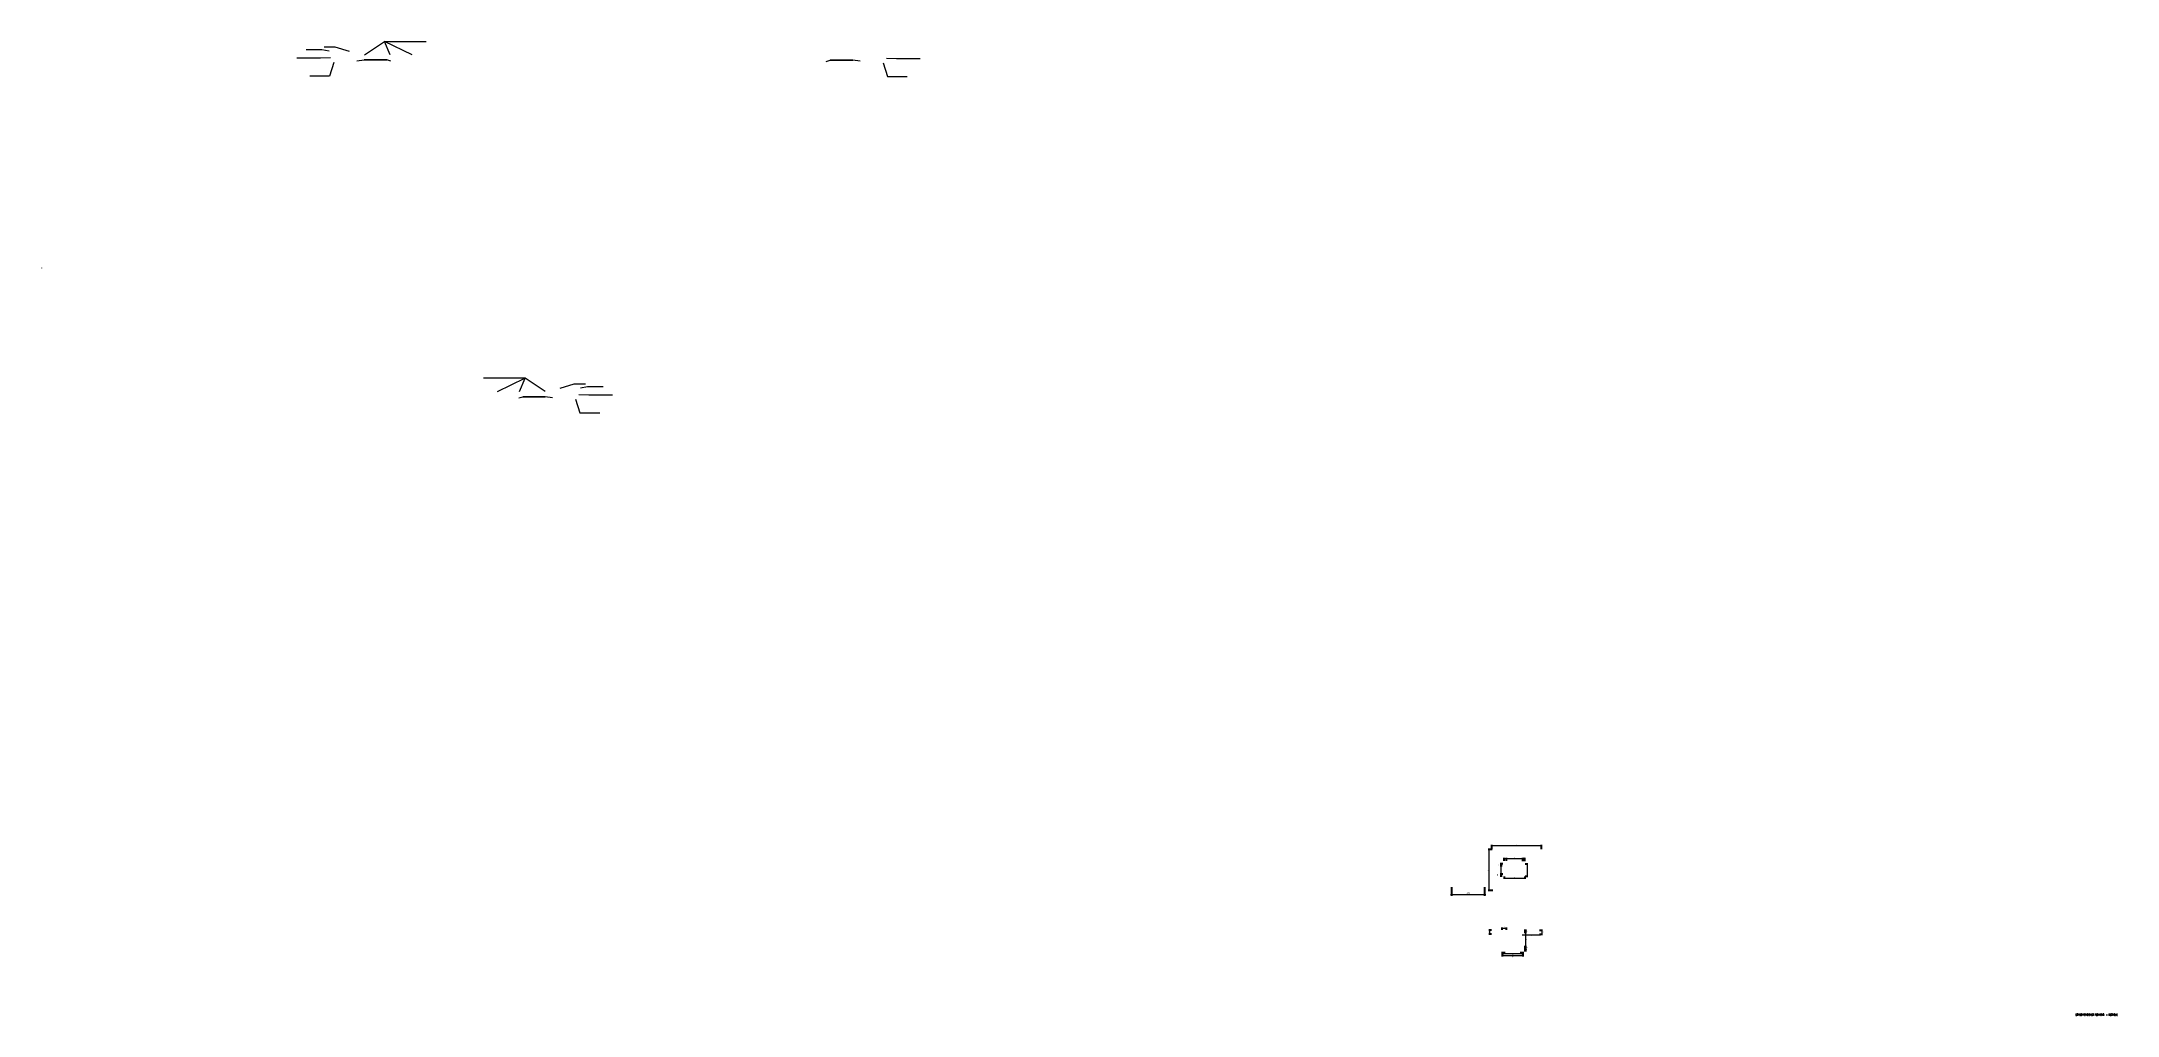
# Model space of a CAD drawing. Header units: metres. Extents: x 800066 to 1601495, y 9254195 to 18508415.
# Drawn here: x 800644.7 to 800695.1, y 9254194.6 to 9254218.2 of the extents above; entities that cross this region are included whole.
import ezdxf

# ---------------------------------------------------------------- set-up
doc = ezdxf.new("R2010")
doc.units = ezdxf.units.M
doc.header["$LTSCALE"] = 0.3
doc.header["$MEASUREMENT"] = 0
doc.header["$PDMODE"] = 2
doc.linetypes.add('DASHDOT', pattern=[1, 0.5, -0.25, 0, -0.25])
doc.layers.add('00_TXT-SUBTITULO', color=162, linetype='Continuous')
doc.layers.add('EJES', color=7, linetype='Continuous', lineweight=15)
doc.layers.add('FIC-2ES_COTAS', color=7, linetype='Continuous', lineweight=5, true_color=0x6b006b)
doc.styles.add('ARIAL', font='romans.shx', dxfattribs={"width": 0.9})
doc.styles.add('COTAS Y DIRECTRIZ', font='ARIALN.TTF')
doc.dimstyles.new('FIC - CORTE', dxfattribs={"dimtxt": 2, "dimasz": 1, "dimexe": 1.5, "dimexo": 0.625, "dimgap": 0.9, "dimtad": 2, "dimtih": 1, "dimtoh": 1, "dimzin": 4, "dimdsep": 46, "dimtxsty": 'COTAS Y DIRECTRIZ', "dimblk": 'ARCHTICK', "dimcen": 0.9, "dimdle": 1.5, "dimclrd": 256, "dimclre": 256, "dimclrt": 7, "dimadec": 0, "dimazin": 0, "dimtfac": 1, "dimtix": 1, "dimtmove": 2, "dimatfit": 3, "dimfxl": 1, "dimlwd": 5, "dimarcsym": 0})
doc.dimstyles.new('FIC - PLANTA', dxfattribs={"dimtxt": 2, "dimasz": 1, "dimexe": 1.5, "dimexo": 0.625, "dimgap": 0.9, "dimtad": 1, "dimzin": 4, "dimdsep": 46, "dimtxsty": 'COTAS Y DIRECTRIZ', "dimblk": 'ARCHTICK', "dimcen": 0.9, "dimdle": 1.5, "dimclrd": 256, "dimclre": 256, "dimclrt": 7, "dimadec": 0, "dimazin": 0, "dimtfac": 1, "dimtix": 1, "dimtmove": 2, "dimatfit": 3, "dimfxl": 1, "dimlwd": 5, "dimarcsym": 0})

msp = doc.modelspace()

# ---------------------------------------------------------------- texts
at = {"layer": '00_TXT-SUBTITULO', "insert": (800694.051, 9254194.632), "char_height": 0.04, "width": 1.18892, "attachment_point": 1, "style": 'ARIAL'}
msp.add_mtext('ESPECIFICACIONES TECNICAS  - DESAGUE', dxfattribs=at)

# ---------------------------------------------------------------- blocks, each defined once
blk = doc.blocks.new('_ArchTick')
at = {"color": 0, "linetype": 'ByBlock', "const_width": 0.15}
blk.add_lwpolyline([(-0.5, -0.5), (0.5, 0.5)], dxfattribs=at)
blk = doc.blocks.new('*D336')
at = {"layer": 'Defpoints', "color": 0, "lineweight": 13, "ltscale": 0.1, "transparency": 16777216}
for p in [(800680.152, 9254196.114), (800680.152, 9254196.033), (800680.652, 9254196.081)]:
    blk.add_point(p, dxfattribs=at)
at = {"layer": 'FIC-2ES_COTAS', "lineweight": 5, "ltscale": 0.1, "transparency": 16777216}
blk.add_line((800680.667, 9254196.033), (800680.137, 9254196.033), dxfattribs=at)
at = {"layer": 'FIC-2ES_COTAS', "lineweight": -2, "ltscale": 0.1, "transparency": 16777216}
for p, q in [((800680.152, 9254196.107), (800680.152, 9254196.018)), ((800680.652, 9254196.075), (800680.652, 9254196.018))]:
    blk.add_line(p, q, dxfattribs=at)
at = {"layer": 'FIC-2ES_COTAS', "lineweight": 5, "ltscale": 0.1, "transparency": 16777216, "xscale": 0.01, "yscale": 0.01, "zscale": 0.01, "rotation": 180}
blk.add_blockref('_ArchTick', (800680.152, 9254196.033), dxfattribs=at)
at = {"layer": 'FIC-2ES_COTAS', "lineweight": 5, "ltscale": 0.1, "transparency": 16777216, "xscale": 0.01, "yscale": 0.01, "zscale": 0.01}
blk.add_blockref('_ArchTick', (800680.652, 9254196.033), dxfattribs=at)
at = {"layer": 'FIC-2ES_COTAS', "color": 7, "lineweight": 13, "ltscale": 0.1, "transparency": 16777216, "insert": (800680.402, 9254196.013), "char_height": 0.02, "attachment_point": 5, "style": 'COTAS Y DIRECTRIZ'}
blk.add_mtext('.50', dxfattribs=at)
blk = doc.blocks.new('*D335')
at = {"layer": 'Defpoints', "color": 0, "lineweight": 13, "ltscale": 0.1, "transparency": 16777216}
for p in [(800680.152, 9254196.143), (800680.202, 9254196.143), (800680.202, 9254196.093)]:
    blk.add_point(p, dxfattribs=at)
at = {"layer": 'FIC-2ES_COTAS', "lineweight": 5, "ltscale": 0.1, "transparency": 16777216}
for p, q in [((800680.137, 9254196.093), (800680.154, 9254196.093)), ((800680.217, 9254196.093), (800680.2, 9254196.093))]:
    blk.add_line(p, q, dxfattribs=at)
at = {"layer": 'FIC-2ES_COTAS', "lineweight": -2, "ltscale": 0.1, "transparency": 16777216}
for p, q in [((800680.152, 9254196.137), (800680.152, 9254196.078)), ((800680.202, 9254196.137), (800680.202, 9254196.078))]:
    blk.add_line(p, q, dxfattribs=at)
at = {"layer": 'FIC-2ES_COTAS', "lineweight": 5, "ltscale": 0.1, "transparency": 16777216, "xscale": 0.01, "yscale": 0.01, "zscale": 0.01, "rotation": 180}
blk.add_blockref('_ArchTick', (800680.152, 9254196.093), dxfattribs=at)
at = {"layer": 'FIC-2ES_COTAS', "lineweight": 5, "ltscale": 0.1, "transparency": 16777216, "xscale": 0.01, "yscale": 0.01, "zscale": 0.01}
blk.add_blockref('_ArchTick', (800680.202, 9254196.093), dxfattribs=at)
at = {"layer": 'FIC-2ES_COTAS', "color": 7, "lineweight": 13, "ltscale": 0.1, "transparency": 16777216, "insert": (800680.177, 9254196.074), "char_height": 0.02, "attachment_point": 5, "style": 'COTAS Y DIRECTRIZ'}
blk.add_mtext('.05', dxfattribs=at)
blk = doc.blocks.new('*D334')
at = {"layer": 'Defpoints', "color": 0, "lineweight": 13, "ltscale": 0.1, "transparency": 16777216}
for p in [(800680.202, 9254196.133), (800680.602, 9254196.133), (800680.602, 9254196.093)]:
    blk.add_point(p, dxfattribs=at)
at = {"layer": 'FIC-2ES_COTAS', "lineweight": 5, "ltscale": 0.1, "transparency": 16777216}
blk.add_line((800680.187, 9254196.093), (800680.617, 9254196.093), dxfattribs=at)
at = {"layer": 'FIC-2ES_COTAS', "lineweight": -2, "ltscale": 0.1, "transparency": 16777216}
for p, q in [((800680.202, 9254196.127), (800680.202, 9254196.078)), ((800680.602, 9254196.127), (800680.602, 9254196.078))]:
    blk.add_line(p, q, dxfattribs=at)
at = {"layer": 'FIC-2ES_COTAS', "lineweight": 5, "ltscale": 0.1, "transparency": 16777216, "xscale": 0.01, "yscale": 0.01, "zscale": 0.01, "rotation": 180}
blk.add_blockref('_ArchTick', (800680.202, 9254196.093), dxfattribs=at)
at = {"layer": 'FIC-2ES_COTAS', "lineweight": 5, "ltscale": 0.1, "transparency": 16777216, "xscale": 0.01, "yscale": 0.01, "zscale": 0.01}
blk.add_blockref('_ArchTick', (800680.602, 9254196.093), dxfattribs=at)
at = {"layer": 'FIC-2ES_COTAS', "color": 7, "lineweight": 13, "ltscale": 0.1, "transparency": 16777216, "insert": (800680.402, 9254196.074), "char_height": 0.02, "attachment_point": 5, "style": 'COTAS Y DIRECTRIZ'}
blk.add_mtext('.40', dxfattribs=at)
blk = doc.blocks.new('*D333')
at = {"layer": 'Defpoints', "color": 0, "lineweight": 13, "ltscale": 0.1, "transparency": 16777216}
for p in [(800680.602, 9254196.143), (800680.602, 9254196.093), (800680.652, 9254196.143)]:
    blk.add_point(p, dxfattribs=at)
at = {"layer": 'FIC-2ES_COTAS', "lineweight": 5, "ltscale": 0.1, "transparency": 16777216}
blk.add_line((800680.667, 9254196.093), (800680.587, 9254196.093), dxfattribs=at)
at = {"layer": 'FIC-2ES_COTAS', "lineweight": -2, "ltscale": 0.1, "transparency": 16777216}
for p, q in [((800680.602, 9254196.137), (800680.602, 9254196.078)), ((800680.652, 9254196.137), (800680.652, 9254196.078))]:
    blk.add_line(p, q, dxfattribs=at)
at = {"layer": 'FIC-2ES_COTAS', "lineweight": 5, "ltscale": 0.1, "transparency": 16777216, "xscale": 0.01, "yscale": 0.01, "zscale": 0.01, "rotation": 180}
blk.add_blockref('_ArchTick', (800680.602, 9254196.093), dxfattribs=at)
at = {"layer": 'FIC-2ES_COTAS', "lineweight": 5, "ltscale": 0.1, "transparency": 16777216, "xscale": 0.01, "yscale": 0.01, "zscale": 0.01}
blk.add_blockref('_ArchTick', (800680.652, 9254196.093), dxfattribs=at)
at = {"layer": 'FIC-2ES_COTAS', "color": 7, "lineweight": 13, "ltscale": 0.1, "transparency": 16777216, "insert": (800680.627, 9254196.072), "char_height": 0.02, "attachment_point": 5, "style": 'COTAS Y DIRECTRIZ'}
blk.add_mtext('.05', dxfattribs=at)
blk = doc.blocks.new('*D342')
at = {"layer": 'Defpoints', "color": 0, "lineweight": 13, "ltscale": 0.1, "transparency": 16777216}
for p in [(800680.152, 9254196.662), (800680.252, 9254196.661), (800680.253, 9254196.707)]:
    blk.add_point(p, dxfattribs=at)
at = {"layer": 'FIC-2ES_COTAS', "lineweight": 5, "ltscale": 0.1, "transparency": 16777216}
blk.add_line((800680.138, 9254196.709), (800680.268, 9254196.707), dxfattribs=at)
at = {"layer": 'FIC-2ES_COTAS', "lineweight": -2, "ltscale": 0.1, "transparency": 16777216}
for p, q in [((800680.152, 9254196.669), (800680.153, 9254196.723)), ((800680.252, 9254196.668), (800680.253, 9254196.722))]:
    blk.add_line(p, q, dxfattribs=at)
at = {"layer": 'FIC-2ES_COTAS', "lineweight": 5, "ltscale": 0.1, "transparency": 16777216, "xscale": 0.01, "yscale": 0.01, "zscale": 0.01}
for p, rotation in [((800680.153, 9254196.708), 179.3557375445085), ((800680.253, 9254196.707), 359.3557375445084)]:
    blk.add_blockref('_ArchTick', p, dxfattribs=dict(at, rotation=rotation))
at = {"layer": 'FIC-2ES_COTAS', "color": 7, "lineweight": 13, "ltscale": 0.1, "transparency": 16777216, "insert": (800680.203, 9254196.734), "char_height": 0.02, "attachment_point": 5, "style": 'COTAS Y DIRECTRIZ'}
blk.add_mtext('.10', dxfattribs=at)
blk = doc.blocks.new('*D330')
at = {"layer": 'Defpoints', "color": 0, "lineweight": 13, "ltscale": 0.1, "transparency": 16777216}
for p in [(800680.202, 9254197.965), (800680.702, 9254197.965), (800680.702, 9254197.919)]:
    blk.add_point(p, dxfattribs=at)
at = {"layer": 'FIC-2ES_COTAS', "lineweight": -2, "ltscale": 0.1, "transparency": 16777216}
for p, q in [((800680.202, 9254197.959), (800680.202, 9254197.904)), ((800680.702, 9254197.959), (800680.702, 9254197.904))]:
    blk.add_line(p, q, dxfattribs=at)
at = {"layer": 'FIC-2ES_COTAS', "lineweight": 5, "ltscale": 0.1, "transparency": 16777216}
blk.add_line((800680.187, 9254197.919), (800680.717, 9254197.919), dxfattribs=at)
at = {"layer": 'FIC-2ES_COTAS', "lineweight": 5, "ltscale": 0.1, "transparency": 16777216, "xscale": 0.01, "yscale": 0.01, "zscale": 0.01, "rotation": 180}
blk.add_blockref('_ArchTick', (800680.202, 9254197.919), dxfattribs=at)
at = {"layer": 'FIC-2ES_COTAS', "lineweight": 5, "ltscale": 0.1, "transparency": 16777216, "xscale": 0.01, "yscale": 0.01, "zscale": 0.01}
blk.add_blockref('_ArchTick', (800680.702, 9254197.919), dxfattribs=at)
at = {"layer": 'FIC-2ES_COTAS', "color": 7, "lineweight": 13, "ltscale": 0.1, "transparency": 16777216, "insert": (800680.452, 9254197.938), "char_height": 0.02, "attachment_point": 5, "style": 'COTAS Y DIRECTRIZ'}
blk.add_mtext('.50', dxfattribs=at)
blk = doc.blocks.new('*D326')
at = {"layer": 'Defpoints', "color": 0, "lineweight": 13, "ltscale": 0.1, "transparency": 16777216}
for p in [(800680.119, 9254197.965), (800680.159, 9254197.965), (800680.176, 9254198.015)]:
    blk.add_point(p, dxfattribs=at)
at = {"layer": 'FIC-2ES_COTAS', "lineweight": -2, "ltscale": 0.1, "transparency": 16777216}
for p, q in [((800680.17, 9254198.015), (800680.104, 9254198.015)), ((800680.153, 9254197.965), (800680.104, 9254197.965))]:
    blk.add_line(p, q, dxfattribs=at)
at = {"layer": 'FIC-2ES_COTAS', "lineweight": 5, "ltscale": 0.1, "transparency": 16777216}
blk.add_line((800680.119, 9254198.03), (800680.119, 9254197.95), dxfattribs=at)
at = {"layer": 'FIC-2ES_COTAS', "lineweight": 5, "ltscale": 0.1, "transparency": 16777216, "xscale": 0.01, "yscale": 0.01, "zscale": 0.01}
for p, rotation in [((800680.119, 9254198.015), 90), ((800680.119, 9254197.965), 270)]:
    blk.add_blockref('_ArchTick', p, dxfattribs=dict(at, rotation=rotation))
at = {"layer": 'FIC-2ES_COTAS', "color": 7, "lineweight": 13, "ltscale": 0.1, "transparency": 16777216, "insert": (800680.037, 9254197.991), "char_height": 0.02, "attachment_point": 5, "rotation": 90, "style": 'COTAS Y DIRECTRIZ'}
blk.add_mtext('.05', dxfattribs=at)
blk = doc.blocks.new('*D325')
at = {"layer": 'Defpoints', "color": 0, "lineweight": 13, "ltscale": 0.1, "transparency": 16777216}
for p in [(800680.119, 9254198.265), (800680.156, 9254198.215), (800680.177, 9254198.265)]:
    blk.add_point(p, dxfattribs=at)
at = {"layer": 'FIC-2ES_COTAS', "lineweight": -2, "ltscale": 0.1, "transparency": 16777216}
for p, q in [((800680.17, 9254198.265), (800680.104, 9254198.265)), ((800680.15, 9254198.215), (800680.104, 9254198.215))]:
    blk.add_line(p, q, dxfattribs=at)
at = {"layer": 'FIC-2ES_COTAS', "lineweight": 5, "ltscale": 0.1, "transparency": 16777216}
blk.add_line((800680.119, 9254198.2), (800680.119, 9254198.28), dxfattribs=at)
at = {"layer": 'FIC-2ES_COTAS', "lineweight": 5, "ltscale": 0.1, "transparency": 16777216, "xscale": 0.01, "yscale": 0.01, "zscale": 0.01}
for p, rotation in [((800680.119, 9254198.265), 90), ((800680.119, 9254198.215), 270)]:
    blk.add_blockref('_ArchTick', p, dxfattribs=dict(at, rotation=rotation))
at = {"layer": 'FIC-2ES_COTAS', "color": 7, "lineweight": 13, "ltscale": 0.1, "transparency": 16777216, "insert": (800680.045, 9254198.235), "char_height": 0.02, "attachment_point": 5, "rotation": 90, "style": 'COTAS Y DIRECTRIZ'}
blk.add_mtext('.05', dxfattribs=at)
blk = doc.blocks.new('*D323')
at = {"layer": 'Defpoints', "color": 0, "lineweight": 13, "ltscale": 0.1, "transparency": 16777216}
for p in [(800680.202, 9254198.33), (800680.252, 9254198.394), (800680.252, 9254198.331)]:
    blk.add_point(p, dxfattribs=at)
at = {"layer": 'FIC-2ES_COTAS', "lineweight": 5, "ltscale": 0.1, "transparency": 16777216}
blk.add_line((800680.187, 9254198.394), (800680.267, 9254198.394), dxfattribs=at)
at = {"layer": 'FIC-2ES_COTAS', "lineweight": -2, "ltscale": 0.1, "transparency": 16777216}
for p, q in [((800680.202, 9254198.336), (800680.202, 9254198.409)), ((800680.252, 9254198.338), (800680.252, 9254198.409))]:
    blk.add_line(p, q, dxfattribs=at)
at = {"layer": 'FIC-2ES_COTAS', "lineweight": 5, "ltscale": 0.1, "transparency": 16777216, "xscale": 0.01, "yscale": 0.01, "zscale": 0.01, "rotation": 180}
blk.add_blockref('_ArchTick', (800680.202, 9254198.394), dxfattribs=at)
at = {"layer": 'FIC-2ES_COTAS', "lineweight": 5, "ltscale": 0.1, "transparency": 16777216, "xscale": 0.01, "yscale": 0.01, "zscale": 0.01}
blk.add_blockref('_ArchTick', (800680.252, 9254198.394), dxfattribs=at)
at = {"layer": 'FIC-2ES_COTAS', "color": 7, "lineweight": 13, "ltscale": 0.1, "transparency": 16777216, "insert": (800680.227, 9254198.413), "char_height": 0.02, "attachment_point": 5, "style": 'COTAS Y DIRECTRIZ'}
blk.add_mtext('.05', dxfattribs=at)
blk = doc.blocks.new('*D322')
at = {"layer": 'Defpoints', "color": 0, "lineweight": 13, "ltscale": 0.1, "transparency": 16777216}
for p in [(800680.252, 9254198.331), (800680.652, 9254198.394), (800680.652, 9254198.321)]:
    blk.add_point(p, dxfattribs=at)
at = {"layer": 'FIC-2ES_COTAS', "lineweight": 5, "ltscale": 0.1, "transparency": 16777216}
blk.add_line((800680.237, 9254198.394), (800680.667, 9254198.394), dxfattribs=at)
at = {"layer": 'FIC-2ES_COTAS', "lineweight": -2, "ltscale": 0.1, "transparency": 16777216}
for p, q in [((800680.252, 9254198.338), (800680.252, 9254198.409)), ((800680.652, 9254198.327), (800680.652, 9254198.409))]:
    blk.add_line(p, q, dxfattribs=at)
at = {"layer": 'FIC-2ES_COTAS', "lineweight": 5, "ltscale": 0.1, "transparency": 16777216, "xscale": 0.01, "yscale": 0.01, "zscale": 0.01, "rotation": 180}
blk.add_blockref('_ArchTick', (800680.252, 9254198.394), dxfattribs=at)
at = {"layer": 'FIC-2ES_COTAS', "lineweight": 5, "ltscale": 0.1, "transparency": 16777216, "xscale": 0.01, "yscale": 0.01, "zscale": 0.01}
blk.add_blockref('_ArchTick', (800680.652, 9254198.394), dxfattribs=at)
at = {"layer": 'FIC-2ES_COTAS', "color": 7, "lineweight": 13, "ltscale": 0.1, "transparency": 16777216, "insert": (800680.452, 9254198.413), "char_height": 0.02, "attachment_point": 5, "style": 'COTAS Y DIRECTRIZ'}
blk.add_mtext('.40', dxfattribs=at)
blk = doc.blocks.new('*D321')
at = {"layer": 'Defpoints', "color": 0, "lineweight": 13, "ltscale": 0.1, "transparency": 16777216}
for p in [(800680.652, 9254198.331), (800680.702, 9254198.394), (800680.702, 9254198.326)]:
    blk.add_point(p, dxfattribs=at)
at = {"layer": 'FIC-2ES_COTAS', "lineweight": 5, "ltscale": 0.1, "transparency": 16777216}
blk.add_line((800680.637, 9254198.394), (800680.717, 9254198.394), dxfattribs=at)
at = {"layer": 'FIC-2ES_COTAS', "lineweight": -2, "ltscale": 0.1, "transparency": 16777216}
for p, q in [((800680.652, 9254198.338), (800680.652, 9254198.409)), ((800680.702, 9254198.332), (800680.702, 9254198.409))]:
    blk.add_line(p, q, dxfattribs=at)
at = {"layer": 'FIC-2ES_COTAS', "lineweight": 5, "ltscale": 0.1, "transparency": 16777216, "xscale": 0.01, "yscale": 0.01, "zscale": 0.01, "rotation": 180}
blk.add_blockref('_ArchTick', (800680.652, 9254198.394), dxfattribs=at)
at = {"layer": 'FIC-2ES_COTAS', "lineweight": 5, "ltscale": 0.1, "transparency": 16777216, "xscale": 0.01, "yscale": 0.01, "zscale": 0.01}
blk.add_blockref('_ArchTick', (800680.702, 9254198.394), dxfattribs=at)
at = {"layer": 'FIC-2ES_COTAS', "color": 7, "lineweight": 13, "ltscale": 0.1, "transparency": 16777216, "insert": (800680.677, 9254198.413), "char_height": 0.02, "attachment_point": 5, "style": 'COTAS Y DIRECTRIZ'}
blk.add_mtext('.05', dxfattribs=at)
blk = doc.blocks.new('*D324')
at = {"layer": 'Defpoints', "color": 0, "lineweight": 13, "ltscale": 0.1, "transparency": 16777216}
for p in [(800680.119, 9254198.215), (800680.119, 9254198.015), (800680.119, 9254198.015)]:
    blk.add_point(p, dxfattribs=at)
at = {"layer": 'FIC-2ES_COTAS', "lineweight": 5, "ltscale": 0.1, "transparency": 16777216}
blk.add_line((800680.119, 9254198.23), (800680.119, 9254198), dxfattribs=at)
at = {"layer": 'FIC-2ES_COTAS', "lineweight": -2, "ltscale": 0.1, "transparency": 16777216}
for p, q in [((800680.125, 9254198.215), (800680.134, 9254198.215)), ((800680.125, 9254198.015), (800680.134, 9254198.015))]:
    blk.add_line(p, q, dxfattribs=at)
at = {"layer": 'FIC-2ES_COTAS', "lineweight": 5, "ltscale": 0.1, "transparency": 16777216, "xscale": 0.01, "yscale": 0.01, "zscale": 0.01}
for p, rotation in [((800680.119, 9254198.215), 90), ((800680.119, 9254198.015), 270)]:
    blk.add_blockref('_ArchTick', p, dxfattribs=dict(at, rotation=rotation))
at = {"layer": 'FIC-2ES_COTAS', "color": 7, "lineweight": 13, "ltscale": 0.1, "transparency": 16777216, "insert": (800680.049, 9254198.108), "char_height": 0.02, "attachment_point": 5, "rotation": 90, "style": 'COTAS Y DIRECTRIZ'}
blk.add_mtext('.20', dxfattribs=at)
blk = doc.blocks.new('*D327')
at = {"layer": 'Defpoints', "color": 0, "lineweight": 13, "ltscale": 0.1, "transparency": 16777216}
for p in [(800679.911, 9254198.615), (800679.827, 9254197.615), (800679.934, 9254197.615)]:
    blk.add_point(p, dxfattribs=at)
at = {"layer": 'FIC-2ES_COTAS', "lineweight": -2, "ltscale": 0.1, "transparency": 16777216}
for p, q in [((800679.905, 9254198.615), (800679.812, 9254198.615)), ((800679.927, 9254197.615), (800679.812, 9254197.615))]:
    blk.add_line(p, q, dxfattribs=at)
at = {"layer": 'FIC-2ES_COTAS', "lineweight": 5, "ltscale": 0.1, "transparency": 16777216}
blk.add_line((800679.827, 9254198.63), (800679.827, 9254197.6), dxfattribs=at)
at = {"layer": 'FIC-2ES_COTAS', "lineweight": 5, "ltscale": 0.1, "transparency": 16777216, "xscale": 0.01, "yscale": 0.01, "zscale": 0.01}
for p, rotation in [((800679.827, 9254198.615), 90), ((800679.827, 9254197.615), 270)]:
    blk.add_blockref('_ArchTick', p, dxfattribs=dict(at, rotation=rotation))
at = {"layer": 'FIC-2ES_COTAS', "color": 7, "lineweight": 13, "ltscale": 0.1, "transparency": 16777216, "insert": (800679.807, 9254198.115), "char_height": 0.02, "attachment_point": 5, "rotation": 90, "style": 'COTAS Y DIRECTRIZ'}
blk.add_mtext('1.00', dxfattribs=at)
blk = doc.blocks.new('*D328')
at = {"layer": 'Defpoints', "color": 0, "lineweight": 13, "ltscale": 0.1, "transparency": 16777216}
for p in [(800679.902, 9254198.615), (800681.102, 9254198.711), (800681.102, 9254198.614)]:
    blk.add_point(p, dxfattribs=at)
at = {"layer": 'FIC-2ES_COTAS', "lineweight": 5, "ltscale": 0.1, "transparency": 16777216}
blk.add_line((800679.887, 9254198.711), (800681.117, 9254198.711), dxfattribs=at)
at = {"layer": 'FIC-2ES_COTAS', "lineweight": -2, "ltscale": 0.1, "transparency": 16777216}
for p, q in [((800679.902, 9254198.621), (800679.902, 9254198.726)), ((800681.102, 9254198.621), (800681.102, 9254198.726))]:
    blk.add_line(p, q, dxfattribs=at)
at = {"layer": 'FIC-2ES_COTAS', "lineweight": 5, "ltscale": 0.1, "transparency": 16777216, "xscale": 0.01, "yscale": 0.01, "zscale": 0.01, "rotation": 180}
blk.add_blockref('_ArchTick', (800679.902, 9254198.711), dxfattribs=at)
at = {"layer": 'FIC-2ES_COTAS', "lineweight": 5, "ltscale": 0.1, "transparency": 16777216, "xscale": 0.01, "yscale": 0.01, "zscale": 0.01}
blk.add_blockref('_ArchTick', (800681.102, 9254198.711), dxfattribs=at)
at = {"layer": 'FIC-2ES_COTAS', "color": 7, "lineweight": 13, "ltscale": 0.1, "transparency": 16777216, "insert": (800680.502, 9254198.731), "char_height": 0.02, "attachment_point": 5, "style": 'COTAS Y DIRECTRIZ'}
blk.add_mtext('1.20', dxfattribs=at)
blk = doc.blocks.new('*D332')
at = {"layer": 'Defpoints', "color": 0, "lineweight": 13, "ltscale": 0.1, "transparency": 16777216}
for p in [(800680.681, 9254196.262), (800680.681, 9254196.212), (800680.724, 9254196.262)]:
    blk.add_point(p, dxfattribs=at)
at = {"layer": 'FIC-2ES_COTAS', "lineweight": -2, "ltscale": 0.1, "transparency": 16777216}
for p, q in [((800680.687, 9254196.262), (800680.739, 9254196.262)), ((800680.687, 9254196.212), (800680.739, 9254196.212))]:
    blk.add_line(p, q, dxfattribs=at)
at = {"layer": 'FIC-2ES_COTAS', "lineweight": 5, "ltscale": 0.1, "transparency": 16777216}
blk.add_line((800680.724, 9254196.197), (800680.724, 9254196.277), dxfattribs=at)
at = {"layer": 'FIC-2ES_COTAS', "lineweight": 5, "ltscale": 0.1, "transparency": 16777216, "xscale": 0.01, "yscale": 0.01, "zscale": 0.01}
for p, rotation in [((800680.724, 9254196.262), 90), ((800680.724, 9254196.212), 270)]:
    blk.add_blockref('_ArchTick', p, dxfattribs=dict(at, rotation=rotation))
at = {"layer": 'FIC-2ES_COTAS', "color": 7, "lineweight": 13, "ltscale": 0.1, "transparency": 16777216, "insert": (800680.747, 9254196.237), "char_height": 0.02, "attachment_point": 5, "style": 'COTAS Y DIRECTRIZ'}
blk.add_mtext('.05', dxfattribs=at)
blk = doc.blocks.new('*D337')
at = {"layer": 'Defpoints', "color": 0, "lineweight": 13, "ltscale": 0.1, "transparency": 16777216}
for p in [(800680.681, 9254196.612), (800680.724, 9254196.612), (800680.691, 9254196.262)]:
    blk.add_point(p, dxfattribs=at)
at = {"layer": 'FIC-2ES_COTAS', "lineweight": -2, "ltscale": 0.1, "transparency": 16777216}
for p, q in [((800680.687, 9254196.612), (800680.739, 9254196.612)), ((800680.697, 9254196.262), (800680.739, 9254196.262))]:
    blk.add_line(p, q, dxfattribs=at)
at = {"layer": 'FIC-2ES_COTAS', "lineweight": 5, "ltscale": 0.1, "transparency": 16777216}
blk.add_line((800680.724, 9254196.247), (800680.724, 9254196.627), dxfattribs=at)
at = {"layer": 'FIC-2ES_COTAS', "lineweight": 5, "ltscale": 0.1, "transparency": 16777216, "xscale": 0.01, "yscale": 0.01, "zscale": 0.01}
for p, rotation in [((800680.724, 9254196.612), 90), ((800680.724, 9254196.262), 270)]:
    blk.add_blockref('_ArchTick', p, dxfattribs=dict(at, rotation=rotation))
at = {"layer": 'FIC-2ES_COTAS', "color": 7, "lineweight": 13, "ltscale": 0.1, "transparency": 16777216, "insert": (800680.747, 9254196.437), "char_height": 0.02, "attachment_point": 5, "style": 'COTAS Y DIRECTRIZ'}
blk.add_mtext('.35', dxfattribs=at)
blk = doc.blocks.new('*D340')
at = {"layer": 'Defpoints', "color": 0, "lineweight": 13, "ltscale": 0.1, "transparency": 16777216}
for p in [(800680.681, 9254196.662), (800680.681, 9254196.612), (800680.724, 9254196.662)]:
    blk.add_point(p, dxfattribs=at)
at = {"layer": 'FIC-2ES_COTAS', "lineweight": -2, "ltscale": 0.1, "transparency": 16777216}
for p, q in [((800680.687, 9254196.662), (800680.739, 9254196.662)), ((800680.687, 9254196.612), (800680.739, 9254196.612))]:
    blk.add_line(p, q, dxfattribs=at)
at = {"layer": 'FIC-2ES_COTAS', "lineweight": 5, "ltscale": 0.1, "transparency": 16777216}
blk.add_line((800680.724, 9254196.597), (800680.724, 9254196.677), dxfattribs=at)
at = {"layer": 'FIC-2ES_COTAS', "lineweight": 5, "ltscale": 0.1, "transparency": 16777216, "xscale": 0.01, "yscale": 0.01, "zscale": 0.01}
for p, rotation in [((800680.724, 9254196.662), 90), ((800680.724, 9254196.612), 270)]:
    blk.add_blockref('_ArchTick', p, dxfattribs=dict(at, rotation=rotation))
at = {"layer": 'FIC-2ES_COTAS', "color": 7, "lineweight": 13, "ltscale": 0.1, "transparency": 16777216, "insert": (800680.747, 9254196.637), "char_height": 0.02, "attachment_point": 5, "style": 'COTAS Y DIRECTRIZ'}
blk.add_mtext('.05', dxfattribs=at)
blk = doc.blocks.new('*D331')
at = {"layer": 'Defpoints', "color": 0, "lineweight": 13, "ltscale": 0.1, "transparency": 16777216}
for p in [(800680.681, 9254196.212), (800680.681, 9254196.162), (800680.724, 9254196.212)]:
    blk.add_point(p, dxfattribs=at)
at = {"layer": 'FIC-2ES_COTAS', "lineweight": -2, "ltscale": 0.1, "transparency": 16777216}
for p, q in [((800680.687, 9254196.212), (800680.739, 9254196.212)), ((800680.687, 9254196.162), (800680.739, 9254196.162))]:
    blk.add_line(p, q, dxfattribs=at)
at = {"layer": 'FIC-2ES_COTAS', "lineweight": 5, "ltscale": 0.1, "transparency": 16777216}
blk.add_line((800680.724, 9254196.147), (800680.724, 9254196.227), dxfattribs=at)
at = {"layer": 'FIC-2ES_COTAS', "lineweight": 5, "ltscale": 0.1, "transparency": 16777216, "xscale": 0.01, "yscale": 0.01, "zscale": 0.01}
for p, rotation in [((800680.724, 9254196.212), 90), ((800680.724, 9254196.162), 270)]:
    blk.add_blockref('_ArchTick', p, dxfattribs=dict(at, rotation=rotation))
at = {"layer": 'FIC-2ES_COTAS', "color": 7, "lineweight": 13, "ltscale": 0.1, "transparency": 16777216, "insert": (800680.747, 9254196.187), "char_height": 0.02, "attachment_point": 5, "style": 'COTAS Y DIRECTRIZ'}
blk.add_mtext('.05', dxfattribs=at)
blk = doc.blocks.new('*D341')
at = {"layer": 'Defpoints', "color": 0, "lineweight": 13, "ltscale": 0.1, "transparency": 16777216}
for p in [(800679.846, 9254196.562), (800679.902, 9254196.662), (800679.902, 9254196.562)]:
    blk.add_point(p, dxfattribs=at)
at = {"layer": 'FIC-2ES_COTAS', "lineweight": -2, "ltscale": 0.1, "transparency": 16777216}
for p, q in [((800679.896, 9254196.662), (800679.831, 9254196.662)), ((800679.896, 9254196.562), (800679.831, 9254196.562))]:
    blk.add_line(p, q, dxfattribs=at)
at = {"layer": 'FIC-2ES_COTAS', "lineweight": 5, "ltscale": 0.1, "transparency": 16777216}
blk.add_line((800679.846, 9254196.677), (800679.846, 9254196.547), dxfattribs=at)
at = {"layer": 'FIC-2ES_COTAS', "lineweight": 5, "ltscale": 0.1, "transparency": 16777216, "xscale": 0.01, "yscale": 0.01, "zscale": 0.01}
for p, rotation in [((800679.846, 9254196.662), 90), ((800679.846, 9254196.562), 270)]:
    blk.add_blockref('_ArchTick', p, dxfattribs=dict(at, rotation=rotation))
at = {"layer": 'FIC-2ES_COTAS', "color": 7, "lineweight": 13, "ltscale": 0.1, "transparency": 16777216, "insert": (800679.823, 9254196.612), "char_height": 0.02, "attachment_point": 5, "style": 'COTAS Y DIRECTRIZ'}
blk.add_mtext('.10', dxfattribs=at)
blk = doc.blocks.new('*D329')
at = {"layer": 'Defpoints', "color": 0, "lineweight": 13, "ltscale": 0.1, "transparency": 16777216}
for p in [(800680.702, 9254198.265), (800680.702, 9254197.965), (800680.757, 9254197.965)]:
    blk.add_point(p, dxfattribs=at)
at = {"layer": 'FIC-2ES_COTAS', "lineweight": -2, "ltscale": 0.1, "transparency": 16777216}
for p, q in [((800680.708, 9254198.265), (800680.772, 9254198.265)), ((800680.708, 9254197.965), (800680.772, 9254197.965))]:
    blk.add_line(p, q, dxfattribs=at)
at = {"layer": 'FIC-2ES_COTAS', "lineweight": 5, "ltscale": 0.1, "transparency": 16777216}
blk.add_line((800680.757, 9254198.28), (800680.757, 9254197.95), dxfattribs=at)
at = {"layer": 'FIC-2ES_COTAS', "lineweight": 5, "ltscale": 0.1, "transparency": 16777216, "xscale": 0.01, "yscale": 0.01, "zscale": 0.01}
for p, rotation in [((800680.757, 9254198.265), 90), ((800680.757, 9254197.965), 270)]:
    blk.add_blockref('_ArchTick', p, dxfattribs=dict(at, rotation=rotation))
at = {"layer": 'FIC-2ES_COTAS', "color": 7, "lineweight": 13, "ltscale": 0.1, "transparency": 16777216, "insert": (800680.738, 9254198.115), "char_height": 0.02, "attachment_point": 5, "rotation": 90, "style": 'COTAS Y DIRECTRIZ'}
blk.add_mtext('.30', dxfattribs=at)
blk = doc.blocks.new('*D338')
at = {"layer": 'Defpoints', "color": 0, "lineweight": 13, "ltscale": 0.1, "transparency": 16777216}
for p in [(800680.652, 9254196.562), (800681.053, 9254196.562), (800681.053, 9254196.542)]:
    blk.add_point(p, dxfattribs=at)
at = {"layer": 'FIC-2ES_COTAS', "lineweight": 5, "ltscale": 0.1, "transparency": 16777216}
blk.add_line((800680.637, 9254196.542), (800681.068, 9254196.542), dxfattribs=at)
at = {"layer": 'FIC-2ES_COTAS', "lineweight": -2, "ltscale": 0.1, "transparency": 16777216}
for p, q in [((800680.652, 9254196.556), (800680.652, 9254196.527)), ((800681.053, 9254196.556), (800681.053, 9254196.527))]:
    blk.add_line(p, q, dxfattribs=at)
at = {"layer": 'FIC-2ES_COTAS', "lineweight": 5, "ltscale": 0.1, "transparency": 16777216, "xscale": 0.01, "yscale": 0.01, "zscale": 0.01, "rotation": 180}
blk.add_blockref('_ArchTick', (800680.652, 9254196.542), dxfattribs=at)
at = {"layer": 'FIC-2ES_COTAS', "lineweight": 5, "ltscale": 0.1, "transparency": 16777216, "xscale": 0.01, "yscale": 0.01, "zscale": 0.01}
blk.add_blockref('_ArchTick', (800681.053, 9254196.542), dxfattribs=at)
at = {"layer": 'FIC-2ES_COTAS', "color": 7, "lineweight": 13, "ltscale": 0.1, "transparency": 16777216, "insert": (800680.852, 9254196.523), "char_height": 0.02, "attachment_point": 5, "style": 'COTAS Y DIRECTRIZ'}
blk.add_mtext('.40', dxfattribs=at)
blk = doc.blocks.new('*D339')
at = {"layer": 'Defpoints', "color": 0, "lineweight": 13, "ltscale": 0.1, "transparency": 16777216}
for p in [(800681.053, 9254196.662), (800681.053, 9254196.562), (800681.113, 9254196.562)]:
    blk.add_point(p, dxfattribs=at)
at = {"layer": 'FIC-2ES_COTAS', "lineweight": -2, "ltscale": 0.1, "transparency": 16777216}
for p, q in [((800681.059, 9254196.662), (800681.128, 9254196.662)), ((800681.059, 9254196.562), (800681.128, 9254196.562))]:
    blk.add_line(p, q, dxfattribs=at)
at = {"layer": 'FIC-2ES_COTAS', "lineweight": 5, "ltscale": 0.1, "transparency": 16777216}
blk.add_line((800681.113, 9254196.677), (800681.113, 9254196.547), dxfattribs=at)
at = {"layer": 'FIC-2ES_COTAS', "lineweight": 5, "ltscale": 0.1, "transparency": 16777216, "xscale": 0.01, "yscale": 0.01, "zscale": 0.01}
for p, rotation in [((800681.113, 9254196.662), 90), ((800681.113, 9254196.562), 270)]:
    blk.add_blockref('_ArchTick', p, dxfattribs=dict(at, rotation=rotation))
at = {"layer": 'FIC-2ES_COTAS', "color": 7, "lineweight": 13, "ltscale": 0.1, "transparency": 16777216, "insert": (800681.136, 9254196.612), "char_height": 0.02, "attachment_point": 5, "style": 'COTAS Y DIRECTRIZ'}
blk.add_mtext('.10', dxfattribs=at)
blk = doc.blocks.new('*D320')
at = {"layer": 'Defpoints', "color": 0, "lineweight": 13, "transparency": 16777216}
for p in [(800678.926, 9254197.709), (800679.726, 9254197.709), (800679.726, 9254197.519)]:
    blk.add_point(p, dxfattribs=at)
at = {"layer": 'FIC-2ES_COTAS', "lineweight": 5, "transparency": 16777216}
blk.add_line((800678.896, 9254197.519), (800679.756, 9254197.519), dxfattribs=at)
at = {"layer": 'FIC-2ES_COTAS', "lineweight": -2, "transparency": 16777216}
for p, q in [((800678.926, 9254197.696), (800678.926, 9254197.489)), ((800679.726, 9254197.696), (800679.726, 9254197.489))]:
    blk.add_line(p, q, dxfattribs=at)
at = {"layer": 'FIC-2ES_COTAS', "lineweight": 5, "transparency": 16777216, "xscale": 0.02, "yscale": 0.02, "zscale": 0.02, "rotation": 180}
blk.add_blockref('_ArchTick', (800678.926, 9254197.519), dxfattribs=at)
at = {"layer": 'FIC-2ES_COTAS', "lineweight": 5, "transparency": 16777216, "xscale": 0.02, "yscale": 0.02, "zscale": 0.02}
blk.add_blockref('_ArchTick', (800679.726, 9254197.519), dxfattribs=at)
at = {"layer": 'FIC-2ES_COTAS', "color": 7, "transparency": 16777216, "insert": (800679.326, 9254197.557), "char_height": 0.04, "attachment_point": 5, "style": 'COTAS Y DIRECTRIZ'}
blk.add_mtext('.80', dxfattribs=at)

# ---------------------------------------------------------------- dimensions: what is measured, and where the dimension line sits
at = {"layer": 'FIC-2ES_COTAS', "color": 250, "lineweight": 13, "ltscale": 0.1}
for base, p1, p2, dimstyle, picture, middle in [((800679.827, 9254197.615), (800679.911, 9254198.615), (800679.934, 9254197.615), 'FIC - PLANTA', '*D327', (800679.807, 9254198.115)), ((800680.757, 9254197.965), (800680.702, 9254198.265), (800680.702, 9254197.965), 'FIC - PLANTA', '*D329', (800680.738, 9254198.115)), ((800679.846, 9254196.562), (800679.902, 9254196.662), (800679.902, 9254196.562), 'FIC - CORTE', '*D341', (800679.823, 9254196.612)), ((800680.724, 9254196.662), (800680.681, 9254196.612), (800680.681, 9254196.662), 'FIC - CORTE', '*D340', (800680.747, 9254196.637)), ((800680.724, 9254196.612), (800680.691, 9254196.262), (800680.681, 9254196.612), 'FIC - CORTE', '*D337', (800680.747, 9254196.437)), ((800680.724, 9254196.262), (800680.681, 9254196.212), (800680.681, 9254196.262), 'FIC - CORTE', '*D332', (800680.747, 9254196.237)), ((800680.724, 9254196.212), (800680.681, 9254196.162), (800680.681, 9254196.212), 'FIC - CORTE', '*D331', (800680.747, 9254196.187))]:
    dim = msp.add_linear_dim(base=base, p1=p1, p2=p2, angle=90, dimstyle=dimstyle, dxfattribs=at)
    dim.commit()
    dim.dimension.update_dxf_attribs({"geometry": picture, "text_midpoint": middle})
for base, p1, p2, picture, middle in [((800681.102, 9254198.711), (800679.902, 9254198.615), (800681.102, 9254198.614), '*D328', (800680.502, 9254198.731)), ((800680.252, 9254198.394), (800680.202, 9254198.33), (800680.252, 9254198.331), '*D323', (800680.227, 9254198.413)), ((800680.702, 9254197.919), (800680.202, 9254197.965), (800680.702, 9254197.965), '*D330', (800680.452, 9254197.938)), ((800680.652, 9254198.394), (800680.252, 9254198.331), (800680.652, 9254198.321), '*D322', (800680.452, 9254198.413)), ((800680.702, 9254198.394), (800680.652, 9254198.331), (800680.702, 9254198.326), '*D321', (800680.677, 9254198.413))]:
    dim = msp.add_linear_dim(base=base, p1=p1, p2=p2, dimstyle='FIC - PLANTA', dxfattribs=at)
    dim.commit()
    dim.dimension.update_dxf_attribs({"geometry": picture, "text_midpoint": middle})
for base, p1, p2, angle, dimstyle, picture, middle, dimtype in [((800680.119, 9254197.965), (800680.176, 9254198.015), (800680.159, 9254197.965), 90, 'FIC - PLANTA', '*D326', (800680.037, 9254197.991), 160), ((800680.119, 9254198.265), (800680.156, 9254198.215), (800680.177, 9254198.265), 270, 'FIC - PLANTA', '*D325', (800680.045, 9254198.235), 160), ((800680.119, 9254198.015), (800680.119, 9254198.215), (800680.119, 9254198.015), 90, 'FIC - PLANTA', '*D324', (800680.049, 9254198.108), 160), ((800680.253, 9254196.707), (800680.152, 9254196.662), (800680.252, 9254196.661), 359.3557, 'FIC - CORTE', '*D342', (800680.203, 9254196.734), 161)]:
    dim = msp.add_linear_dim(base=base, p1=p1, p2=p2, angle=angle, dimstyle=dimstyle, dxfattribs=at)
    dim.commit()
    dim.dimension.update_dxf_attribs({"geometry": picture, "text_midpoint": middle, "dimtype": dimtype})
at = {"layer": 'FIC-2ES_COTAS'}
dim = msp.add_linear_dim(base=(800679.726, 9254197.519), p1=(800678.926, 9254197.709), p2=(800679.726, 9254197.709), dimstyle='FIC - PLANTA', dxfattribs=at)
dim.commit()
dim.dimension.update_dxf_attribs({"geometry": '*D320', "text_midpoint": (800679.326, 9254197.557)})
at = {"layer": 'FIC-2ES_COTAS', "color": 250, "lineweight": 13, "ltscale": 0.1}
for p1, distance, picture, middle in [((800680.652, 9254196.562), -0.02, '*D338', (800680.852, 9254196.523)), ((800681.053, 9254196.662), 0.06, '*D339', (800681.136, 9254196.612))]:
    dim = msp.add_aligned_dim(p1=p1, p2=(800681.053, 9254196.562), distance=distance, dimstyle='FIC - CORTE', dxfattribs=at)
    dim.commit()
    dim.dimension.update_dxf_attribs({"geometry": picture, "text_midpoint": middle})
dim = msp.add_linear_dim(base=(800680.202, 9254196.093), p1=(800680.152, 9254196.143), p2=(800680.202, 9254196.143), text='.05', dimstyle='FIC - CORTE', dxfattribs=at)
dim.commit()
dim.dimension.update_dxf_attribs({"geometry": '*D335', "text_midpoint": (800680.177, 9254196.074), "dimtype": 160})
dim = msp.add_linear_dim(base=(800680.152, 9254196.033), p1=(800680.652, 9254196.081), p2=(800680.152, 9254196.114), angle=180, text='.50', dimstyle='FIC - CORTE', dxfattribs=at)
dim.commit()
dim.dimension.update_dxf_attribs({"geometry": '*D336', "text_midpoint": (800680.402, 9254196.013)})
dim = msp.add_linear_dim(base=(800680.602, 9254196.093), p1=(800680.202, 9254196.133), p2=(800680.602, 9254196.133), text='.40', dimstyle='FIC - CORTE', dxfattribs=at)
dim.commit()
dim.dimension.update_dxf_attribs({"geometry": '*D334', "text_midpoint": (800680.402, 9254196.074)})
dim = msp.add_linear_dim(base=(800680.602, 9254196.093), p1=(800680.652, 9254196.143), p2=(800680.602, 9254196.143), angle=180, text='.05', dimstyle='FIC - CORTE', dxfattribs=at)
dim.commit()
dim.dimension.update_dxf_attribs({"geometry": '*D333', "text_midpoint": (800680.627, 9254196.072), "dimtype": 160})

# ---------------------------------------------------------------- linework, layer by layer
at = {"layer": 'EJES', "color": 175, "linetype": 'DASHDOT', "ltscale": 0.01, "true_color": 0x4554a5}
msp.add_line((800644.745, 9254212.702), (800644.745, 9254212.698), dxfattribs=at)

msp.set_redraw_order([(e.dxf.handle, doc.entitydb.next_handle()) for e in msp.query("TEXT MTEXT ATTDEF DIMENSION ARC_DIMENSION")])  # texts and dimensions are drawn at this point

# ---------------------------------------------------------------- leaders
at = {"layer": 'FIC-2ES_COTAS'}
for points in [[(800652.571, 9254217.865, -6), (800653.056, 9254218.185, -6), (800653.205, 9254218.185, -6)], [(800653.194, 9254217.865, -6), (800653.056, 9254218.185, -6), (800653.213, 9254218.185, -6)], [(800653.726, 9254217.865, -6), (800653.061, 9254218.185, -6), (800654.069, 9254218.185, -6)], [(800651.751, 9254217.791), (800651.511, 9254217.78), (800650.936, 9254217.78)], [(800651.717, 9254217.95), (800651.542, 9254217.986), (800651.164, 9254217.986)], [(800651.833, 9254217.678), (800651.727, 9254217.347), (800651.248, 9254217.347)], [(800652.211, 9254217.946), (800651.867, 9254218.051), (800651.594, 9254218.051)], [(800652.391, 9254217.715), (800652.567, 9254217.739), (800653.116, 9254217.739)], [(800653.212, 9254217.709), (800653.116, 9254217.739), (800652.567, 9254217.739)], [(800663.766, 9254217.703), (800663.862, 9254217.732), (800664.411, 9254217.732)], [(800664.587, 9254217.709), (800664.411, 9254217.732), (800663.862, 9254217.732)], [(800665.145, 9254217.672), (800665.251, 9254217.341), (800665.729, 9254217.341)], [(800665.227, 9254217.785), (800665.467, 9254217.774), (800666.042, 9254217.774)], [(800655.798, 9254209.708, -6), (800656.464, 9254210.028, -6), (800655.455, 9254210.028, -6)], [(800656.33, 9254209.708, -6), (800656.468, 9254210.028, -6), (800656.312, 9254210.028, -6)], [(800656.953, 9254209.708, -6), (800656.468, 9254210.028, -6), (800656.319, 9254210.028, -6)], [(800656.312, 9254209.552), (800656.408, 9254209.581), (800656.957, 9254209.581)], [(800657.133, 9254209.558), (800656.957, 9254209.581), (800656.408, 9254209.581)], [(800657.313, 9254209.788), (800657.657, 9254209.894), (800657.93, 9254209.894)], [(800657.691, 9254209.521), (800657.797, 9254209.19), (800658.276, 9254209.19)], [(800657.773, 9254209.634), (800658.013, 9254209.623), (800658.588, 9254209.623)], [(800657.807, 9254209.793), (800657.982, 9254209.829), (800658.36, 9254209.829)]]:
    msp.add_leader(points, dimstyle='FIC - CORTE', override={"dimscale": 0.025, "dimtxt": 3, "dimclrt": 250}, dxfattribs=at)

doc.saveas('drawing.dxf')
